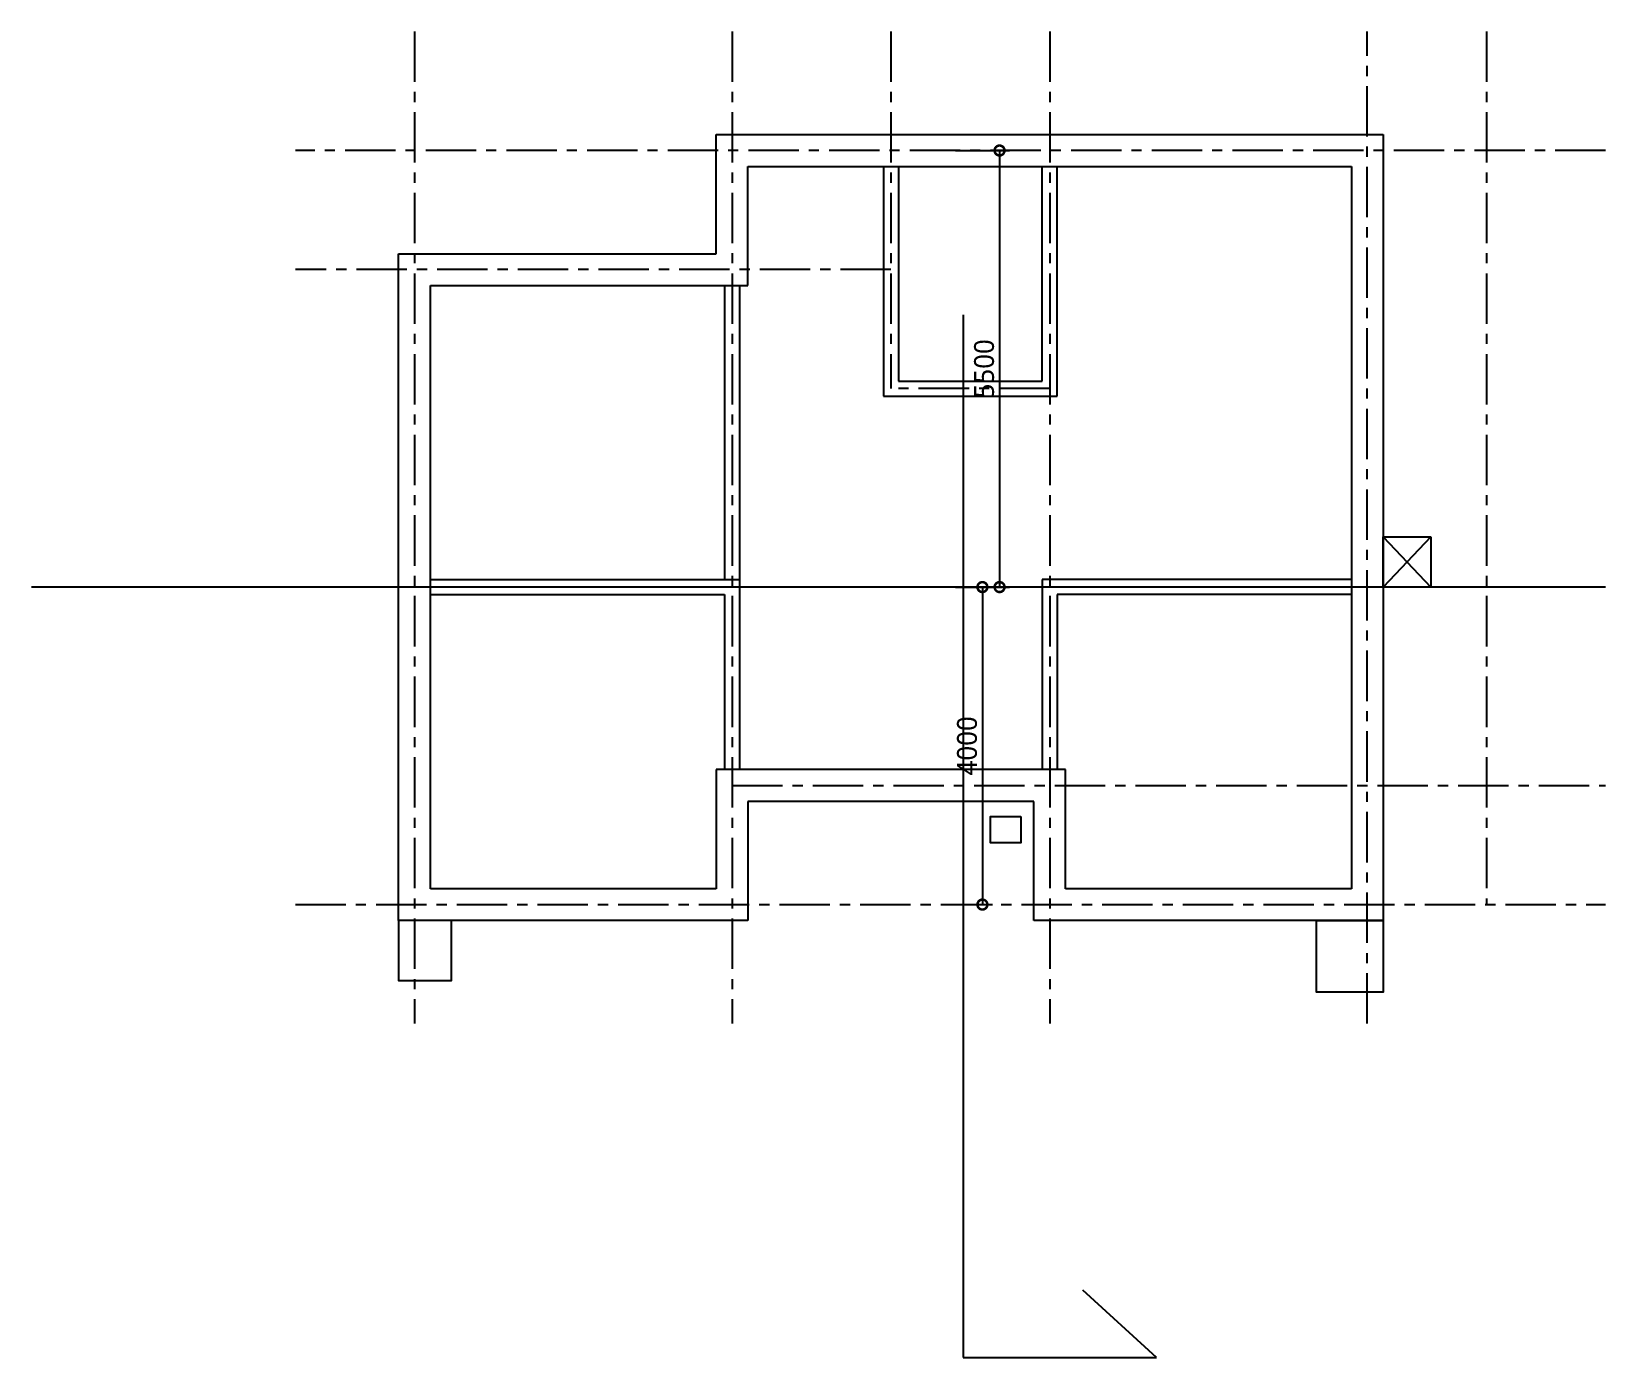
# Model space of a CAD drawing. Header units: millimetres. Extents: x 4989879 to 10076675, y 2981195 to 5990983.
# Drawn here: x 5015774 to 5035598, y 2998726 to 3015433 of the extents above; entities that cross this region are included whole.
import ezdxf

# ---------------------------------------------------------------- set-up
doc = ezdxf.new("R2010")
doc.units = ezdxf.units.MM
doc.header["$LTSCALE"] = 20
doc.linetypes.add('CENTER', pattern=[50.8, 31.75, -6.35, 6.35, -6.35])
for name, color, linetype in [('1-Cen', 1, 'CENTER'), ('2-CON', 2, 'Continuous'), ('3-ETC', 3, 'Continuous'), ('6-TEXT', 7, 'Continuous')]:
    doc.layers.add(name, color=color, linetype=linetype)
doc.styles.get("Standard").update_dxf_attribs({"font": 'l_10646.ttf'})
doc.dimstyles.new('평면도', dxfattribs={"dimscale": 100, "dimtxt": 2.5, "dimasz": 2.5, "dimexe": 1.25, "dimexo": 0.625, "dimtad": 1, "dimtxsty": 'Standard', "dimblk": 'DOTSMALL', "dimcen": 2.5, "dimadec": 0, "dimazin": 0, "dimtfac": 1, "dimtix": 1, "dimtmove": 0, "dimatfit": 3, "dimfxl": 1, "dimarcsym": 0})

msp = doc.modelspace()

# ---------------------------------------------------------------- blocks, each defined once
blk = doc.blocks.new('_DotSmall')
at = {"color": 0, "linetype": 'ByBlock', "const_width": 0.5}
blk.add_lwpolyline([(-0.0625, 0, 1), (0.0625, 0, 1)], format="xyb", close=True, dxfattribs=at)
blk = doc.blocks.new('*D3')
at = {"layer": '6-TEXT', "color": 0, "lineweight": -2, "transparency": 16777216}
for p, q in [((5027410, 3013933), (5028091, 3013933)), ((5027966, 3013933), (5027966, 3008433)), ((5027410, 3008433), (5028091, 3008433))]:
    blk.add_line(p, q, dxfattribs=at)
at = {"layer": 'Defpoints', "color": 0, "transparency": 16777216}
for p in [(5027348, 3013933), (5027348, 3008433), (5027966, 3008433)]:
    blk.add_point(p, dxfattribs=at)
at = {"layer": '6-TEXT', "color": 0, "lineweight": -2, "transparency": 16777216, "xscale": 250, "yscale": 250, "zscale": 250}
for p, rotation in [((5027966, 3013933), 90), ((5027966, 3008433), 270)]:
    blk.add_blockref('_DotSmall', p, dxfattribs=dict(at, rotation=rotation))
at = {"layer": '6-TEXT', "color": 0, "transparency": 16777216, "insert": (5027772, 3011183), "char_height": 250, "attachment_point": 5, "rotation": 90}
blk.add_mtext('5500', dxfattribs=at)
blk = doc.blocks.new('*D4')
at = {"layer": '6-TEXT', "color": 0, "lineweight": -2, "transparency": 16777216}
for p, q in [((5027750, 3008433), (5027750, 3004433)), ((5027813, 3008433), (5027875, 3008433)), ((5027813, 3004433), (5027875, 3004433))]:
    blk.add_line(p, q, dxfattribs=at)
at = {"layer": 'Defpoints', "color": 0, "transparency": 16777216}
for p in [(5027750, 3008433), (5027750, 3004433), (5027750, 3004433)]:
    blk.add_point(p, dxfattribs=at)
at = {"layer": '6-TEXT', "color": 0, "lineweight": -2, "transparency": 16777216, "xscale": 250, "yscale": 250, "zscale": 250}
for p, rotation in [((5027750, 3008433), 90), ((5027750, 3004433), 270)]:
    blk.add_blockref('_DotSmall', p, dxfattribs=dict(at, rotation=rotation))
at = {"layer": '6-TEXT', "color": 0, "transparency": 16777216, "insert": (5027557, 3006433), "char_height": 250, "attachment_point": 5, "rotation": 90}
blk.add_mtext('4000', dxfattribs=at)

# ---------------------------------------------------------------- dimensions: what is measured, and where the dimension line sits
at = {"layer": '6-TEXT'}
for base, p1, p2, picture, middle in [((5027965.642, 3008432.878), (5027347.62, 3013932.878), (5027347.62, 3008432.878), '*D3', (5027771.892, 3011182.878)), ((5027750.381, 3004432.878), (5027750.381, 3008432.878), (5027750.381, 3004432.878), '*D4', (5027556.631, 3006432.878))]:
    dim = msp.add_linear_dim(base=base, p1=p1, p2=p2, angle=270, dimstyle='평면도', dxfattribs=at)
    dim.commit()
    dim.dimension.update_dxf_attribs({"geometry": picture, "text_midpoint": middle})

# ---------------------------------------------------------------- linework, layer by layer
at = {"layer": '1-Cen', "linetype": 'CENTER'}
for p, q in [((5020597.62, 3015432.878), (5020597.62, 3002932.878)), ((5024597.62, 3015432.878), (5024597.62, 3002932.878)), ((5026597.62, 3015432.878), (5026597.62, 3010932.878)), ((5028597.62, 3015432.878), (5028597.62, 3002932.878)), ((5032597.62, 3002932.878), (5032597.62, 3015432.878)), ((5034097.62, 3015432.878), (5034097.62, 3004432.878)), ((5035597.62, 3013932.878), (5019097.62, 3013932.878)), ((5026597.62, 3012432.878), (5019097.62, 3012432.878)), ((5028597.62, 3010932.878), (5026597.62, 3010932.878)), ((5024597.62, 3005932.878), (5035597.62, 3005932.878)), ((5019097.62, 3004432.878), (5035597.62, 3004432.878))]:
    msp.add_line(p, q, dxfattribs=at)
at = {"layer": '2-CON'}
for p, q in [((5024397.62, 3012632.878), (5024397.62, 3014132.878)), ((5024397.62, 3014132.878), (5032797.62, 3014132.878)), ((5032797.62, 3014132.878), (5032797.62, 3004232.878)), ((5024797.62, 3012232.878), (5024797.62, 3013732.878)), ((5024797.62, 3013732.878), (5032397.62, 3013732.878)), ((5026502.62, 3013732.878), (5026502.62, 3010837.878)), ((5026692.62, 3013732.878), (5026692.62, 3011027.878)), ((5028502.62, 3011027.878), (5028502.62, 3013732.878)), ((5028692.62, 3010837.878), (5028692.62, 3013732.878)), ((5032397.62, 3013732.878), (5032397.62, 3004632.878)), ((5020397.62, 3012632.878), (5024397.62, 3012632.878)), ((5020397.62, 3004232.878), (5020397.62, 3012632.878)), ((5020797.62, 3012232.878), (5024797.62, 3012232.878)), ((5020797.62, 3004632.878), (5020797.62, 3012232.878)), ((5024502.62, 3012232.878), (5024502.62, 3008527.878)), ((5024692.62, 3012232.878), (5024692.62, 3008527.878)), ((5026692.62, 3011027.878), (5028502.62, 3011027.878)), ((5026502.62, 3010837.878), (5028692.62, 3010837.878)), ((5032797.62, 3009066.082), (5033397.62, 3009066.082)), ((5032797.62, 3008432.878), (5032797.62, 3009066.082)), ((5033397.62, 3009066.082), (5032797.62, 3008432.878)), ((5032797.62, 3009066.082), (5033397.62, 3008432.878)), ((5033397.62, 3009066.082), (5033397.62, 3008432.878)), ((5020797.62, 3008527.878), (5024692.62, 3008527.878)), ((5024692.62, 3008527.878), (5024692.62, 3006132.878)), ((5032397.62, 3008527.878), (5028502.62, 3008527.878)), ((5028502.62, 3008527.878), (5028502.62, 3006132.878)), ((5020797.62, 3008337.878), (5024502.62, 3008337.878)), ((5024502.62, 3008337.878), (5024502.62, 3006132.878)), ((5032397.62, 3008337.878), (5028692.62, 3008337.878)), ((5028692.62, 3008337.878), (5028692.62, 3006132.878)), ((5033397.62, 3008432.878), (5032797.62, 3008432.878)), ((5028797.62, 3006132.878), (5024397.62, 3006132.878)), ((5024397.62, 3006132.878), (5024397.62, 3004632.878)), ((5028797.62, 3004632.878), (5028797.62, 3006132.878)), ((5028397.62, 3005732.878), (5024797.62, 3005732.878)), ((5024797.62, 3005732.878), (5024797.62, 3004232.878)), ((5028397.62, 3004232.878), (5028397.62, 3005732.878)), ((5024397.62, 3004632.878), (5020797.62, 3004632.878)), ((5032397.62, 3004632.878), (5028797.62, 3004632.878)), ((5024797.62, 3004232.878), (5020397.62, 3004232.878)), ((5032797.62, 3004232.878), (5028397.62, 3004232.878))]:
    msp.add_line(p, q, dxfattribs=at)
at = {"layer": '3-ETC'}
for p, q in [((5027506.881, 3011862.946), (5027506.881, 2998726.244)), ((5035597.62, 3008432.878), (5015773.602, 3008432.878)), ((5029944.201, 2998726.244), (5029013.09, 2999574.656)), ((5027506.881, 2998726.244), (5029944.201, 2998726.244))]:
    msp.add_line(p, q, dxfattribs=at)
for points in [[(5028232.451, 3005543.805), (5028232.451, 3005208.696), (5027853.876, 3005208.696), (5027853.876, 3005543.805)], [(5020397.62, 3004232.878), (5020397.62, 3003477.412), (5021064.547, 3003477.412), (5021064.547, 3004232.878)], [(5032797.62, 3004232.878), (5032797.62, 3003329.158), (5031956.86, 3003329.158), (5031956.86, 3004232.878)]]:
    msp.add_lwpolyline(points, close=True, dxfattribs=at)

msp.set_redraw_order([(e.dxf.handle, doc.entitydb.next_handle()) for e in msp.query("TEXT MTEXT ATTDEF DIMENSION ARC_DIMENSION")])  # texts and dimensions are drawn at this point

doc.saveas('drawing.dxf')
